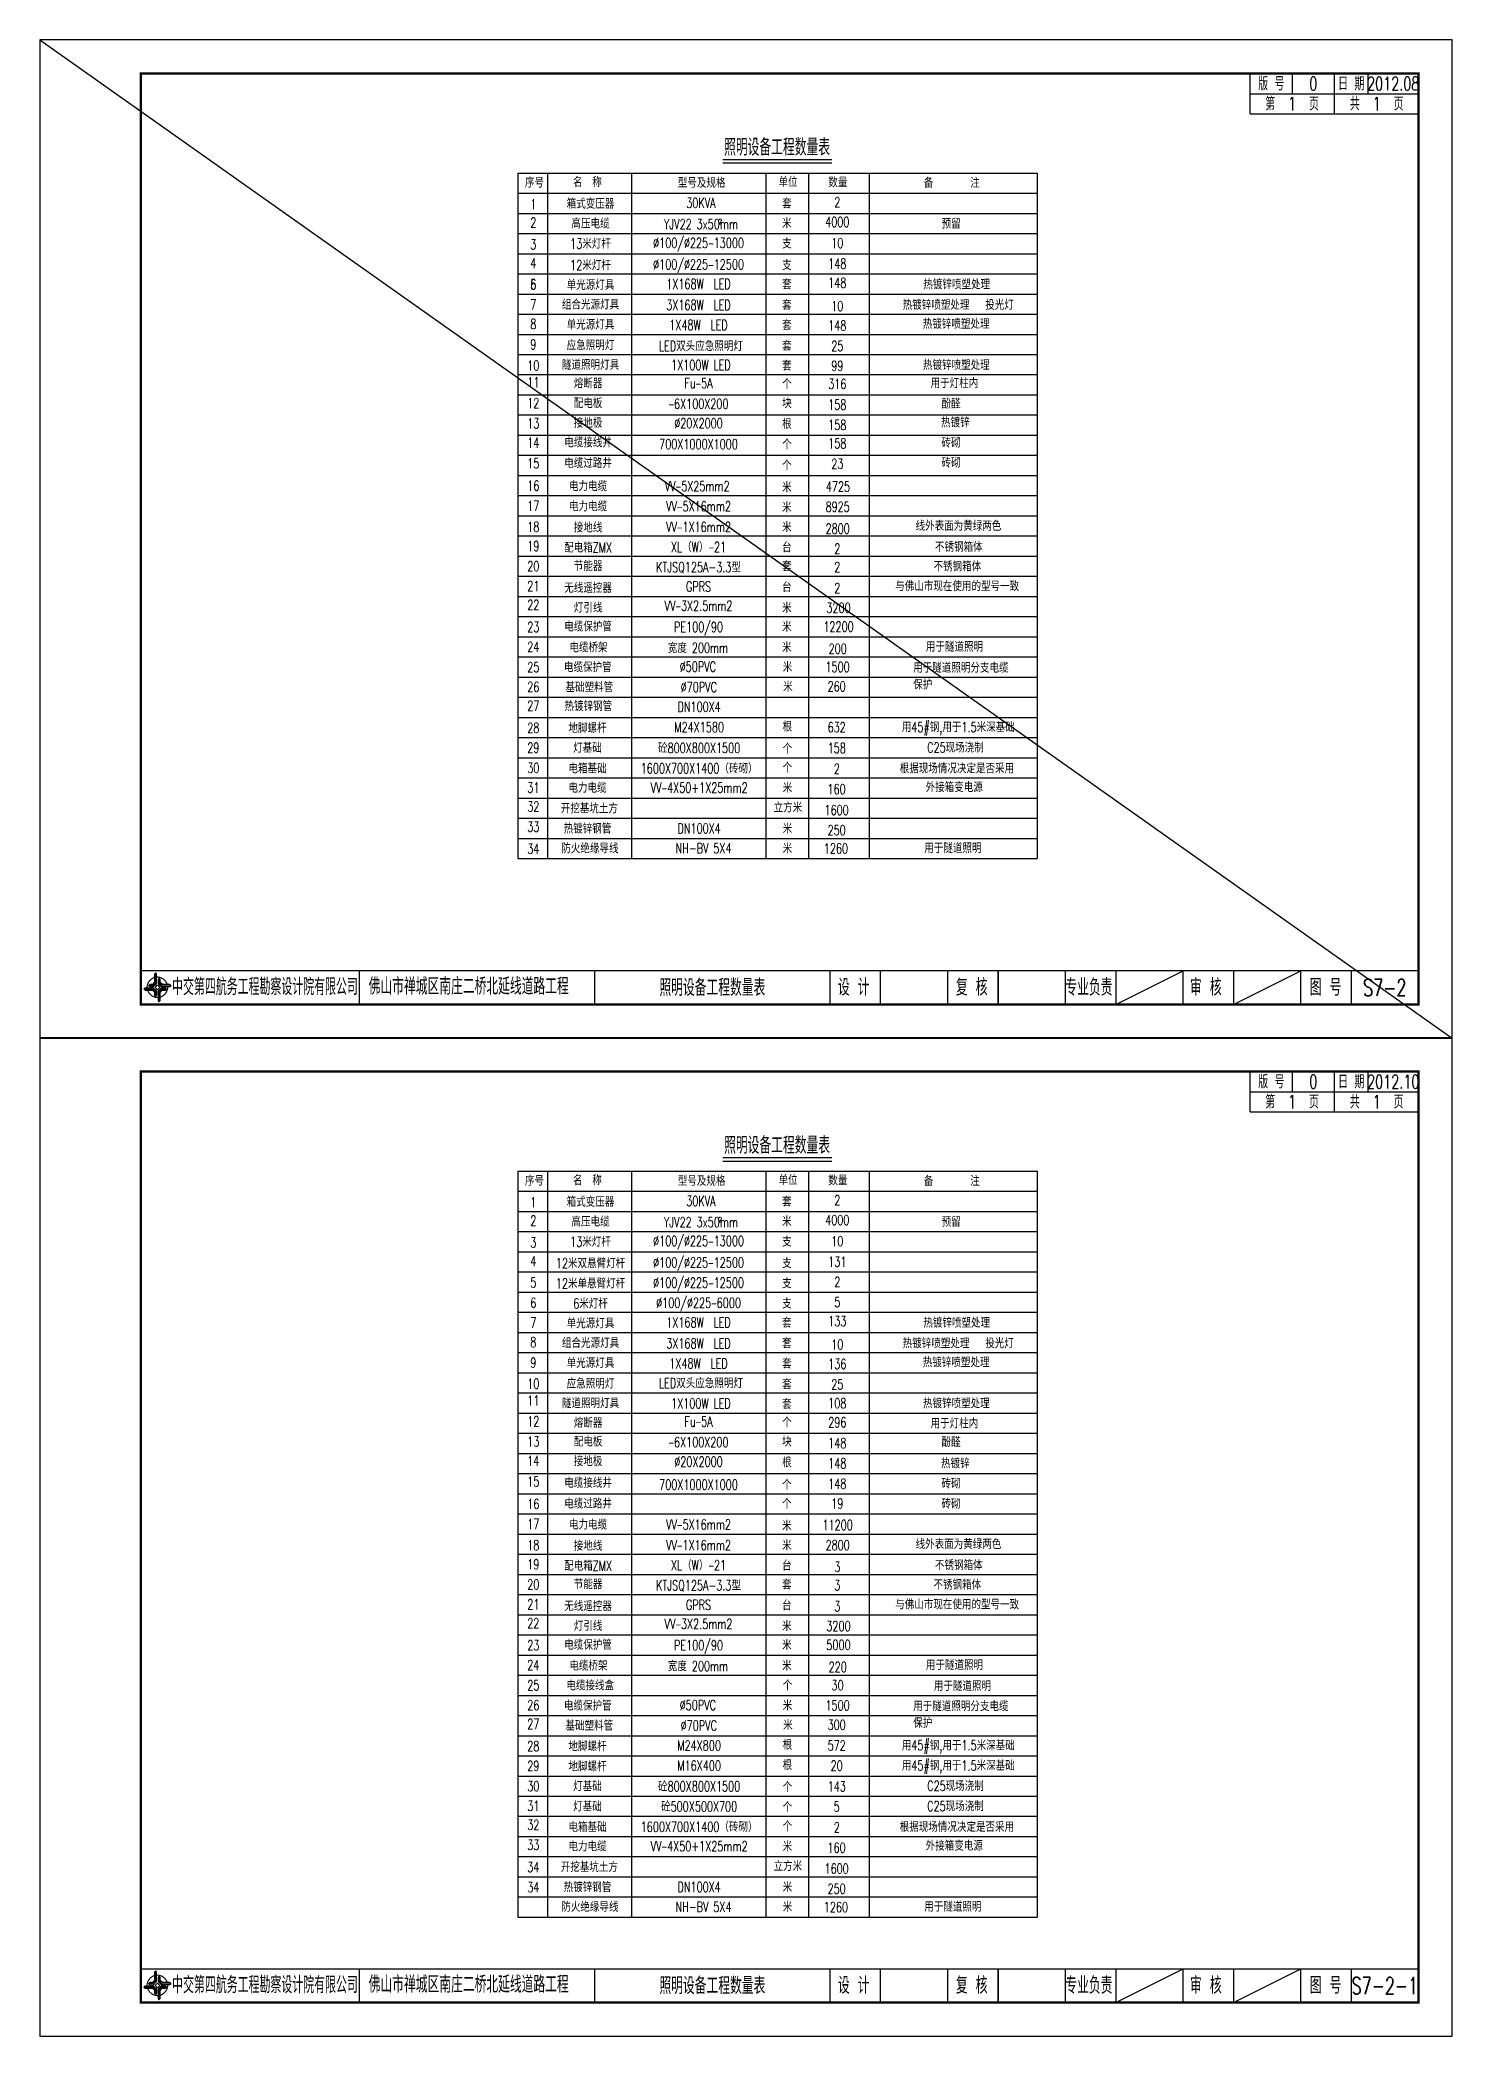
# Model space of a CAD drawing. Header units: millimetres. Extents: x 2 to 5882, y 1831 to 3462.
# Drawn here: x 2 to 422, y 2508 to 3102 of the extents above; entities that cross this region are included whole.
import ezdxf
from ezdxf.enums import TextEntityAlignment as Align

# ---------------------------------------------------------------- set-up
doc = ezdxf.new("R2010")
doc.units = ezdxf.units.MM
for name, color, linetype in [('图框', 7, 'Continuous'), ('文字', 7, 'Continuous'), ('标注', 4, 'Continuous'), ('次轮廓线', 7, 'Continuous'), ('表格', 7, 'Continuous')]:
    doc.layers.add(name, color=color, linetype=linetype)
doc.styles.get("Standard").update_dxf_attribs({"font": 'simplex1.shx', "width": 0.7, "bigfont": 'hztxt.shx'})

msp = doc.modelspace()

# ---------------------------------------------------------------- texts
at = {"width": 0.7}
for s, p in [('专业负责', (314.35384, 2819.80094)), ('审 核', (349.12764, 2819.80094)), ('图 号', (384.74681, 2819.80094)), ('专业负责', (314.35384, 2522.80094)), ('审 核', (349.12764, 2522.80094)), ('图 号', (384.74681, 2522.80094))]:
    msp.add_text(s, height=5, dxfattribs=at).set_placement(p, align=Align.MIDDLE_CENTER)
at = {"layer": '图框'}
for s, width, p in [('中交第四航务工程勘察设计院有限公司', 0.65, (69.29445, 2819.9548)), ('佛山市禅城区南庄二桥北延线道路工程', 0.7, (129.89249, 2820.09299)), ('设 计', 0.7, (244.40828, 2819.80094)), ('复 核', 0.7, (279.50309, 2819.80094)), ('中交第四航务工程勘察设计院有限公司', 0.65, (69.29445, 2522.9548)), ('佛山市禅城区南庄二桥北延线道路工程', 0.7, (129.89249, 2523.09299)), ('设 计', 0.7, (244.40828, 2522.80094)), ('复 核', 0.7, (279.50309, 2522.80094))]:
    msp.add_text(s, height=5, dxfattribs=dict(at, width=width)).set_placement(p, align=Align.MIDDLE_CENTER)
at = {"layer": '文字', "width": 0.7}
for s, p in [('版 号', (368.61361, 3088.70635)), ('0', (381.11361, 3088.70635)), ('日 期', (392.36361, 3088.70635)), ('2012.08', (404.86361, 3088.70635)), ('版 号', (368.61361, 2791.70635)), ('0', (381.11361, 2791.70635)), ('日 期', (392.36361, 2791.70635)), ('2012.10', (404.86361, 2791.70635))]:
    msp.add_text(s, height=4, dxfattribs=at).set_placement(p, align=Align.MIDDLE_CENTER)
for p in [(205.85724, 3067.27307), (205.85724, 2770.27307)]:
    msp.add_text('照明设备工程数量表', height=5, dxfattribs=at).set_placement(p)
at = {"layer": '表格', "color": 7, "width": 0.7}
for s, height, p in [('序号', 3, (149.4444, 3057.76575)), ('名  称', 3, (165.19994, 3057.90463)), ('型号及规格', 3, (199.17039, 3057.71143)), ('单位', 3, (224.87009, 3057.97293)), ('数量', 3, (239.68106, 3057.86355)), ('备       注', 3, (273.56855, 3057.68348)), ('1', 3, (149.11394, 3051.36832)), ('箱式变压器', 3, (166.11877, 3051.48191)), ('30KVA', 3, (198.96305, 3051.69559)), ('套', 3, (224.52426, 3051.51704)), ('2', 3, (239.52332, 3051.92133)), ('2', 3, (149.11394, 3045.84233)), ('高压电缆', 3, (166.11877, 3045.59617)), ('YJV22 3x50mm', 3, (198.96305, 3045.3998)), ('2 ', 1.5, (205.15277, 3046.90193)), ('米', 3, (224.52426, 3045.6313)), ('4000', 3, (239.52332, 3046.0356)), ('预留', 3, (273.40071, 3045.52872)), ('3', 3, (149.11394, 3039.36055)), ('13米灯杆', 3, (166.11877, 3039.58144)), ('%%C100/%%C225—13000 ', 3, (198.96305, 3039.79513)), ('支', 3, (224.52426, 3039.61657)), ('10', 3, (239.52332, 3039.74752)), ('4', 3, (149.11394, 3033.77173)), ('12米灯杆', 3, (166.11877, 3033.1878)), ('%%C100/%%C225—12500 ', 3, (198.96305, 3033.40149)), ('支', 3, (224.52426, 3033.22293)), ('148', 3, (239.52332, 3033.62723)), ('5', 3, (149.11394, 3027.4667)), ('6', 3, (149.11394, 3027.41809)), ('单光源灯具', 3, (166.11877, 3027.32716)), ('1X168W  LED ', 3, (198.96305, 3027.56581)), ('套', 3, (224.52426, 3027.46803)), ('148', 3, (239.52332, 3027.95526)), ('热镀锌喷塑处理 ', 3, (275.74071, 3027.49966)), ('7', 3, (149.11394, 3021.48709)), ('组合光源灯具', 3, (166.11877, 3021.48247)), ('3X168W  LED ', 3, (198.96305, 3021.32603)), ('套', 3, (224.52426, 3021.35014)), ('10', 3, (239.52332, 3021.00482)), ('热镀锌喷塑处理   投光灯', 3, (275.4965, 3021.3854)), ('8', 3, (149.11394, 3015.68586)), ('单光源灯具', 3, (166.11877, 3015.51646)), ('1X48W  LED ', 3, (198.96305, 3015.37536)), ('套', 3, (224.52426, 3015.32273)), ('148', 3, (239.52332, 3015.20358)), ('热镀锌喷塑处理 ', 3, (275.58459, 3015.72901)), ('9', 3, (149.11394, 3009.60794)), ('应急照明灯', 3, (166.11877, 3009.3836)), ('LED双头应急照明灯', 3, (198.96305, 3009.12921)), ('套', 3, (224.52426, 3009.16941)), ('25', 3, (239.52332, 3009.12567)), ('10', 3, (149.11394, 3003.33567)), ('隧道照明灯具', 3, (166.11877, 3003.55077)), ('1X100W LED', 3, (198.96305, 3003.47279)), ('套', 3, (224.52426, 3003.27412)), ('99', 3, (239.52332, 3003.20782)), ('热镀锌喷塑处理 ', 3, (275.64675, 3003.50222)), ('11', 3, (149.11394, 2998.31555)), ('熔断器 ', 3, (166.11877, 2998.03627)), ('Fu—5A ', 3, (198.96305, 2998.04738)), ('个', 3, (224.52426, 2997.83932)), ('316', 3, (239.52332, 2997.83327)), ('用于灯柱内', 3, (274.35763, 2998.09598)), ('12', 3, (149.11394, 2992.13996)), ('配电板 ', 3, (166.11877, 2992.13533)), ('—6X100X200 ', 3, (198.96305, 2991.92969)), ('块', 3, (224.52426, 2992.1161)), ('158', 3, (239.52332, 2991.65768)), ('酚醛 ', 3, (274.06752, 2991.98475)), ('13', 3, (149.11394, 2986.11872)), ('接地极 ', 3, (166.11877, 2986.27889)), ('%%C20X2000 ', 3, (198.96305, 2986.14003)), ('根 ', 3, (225.23919, 2985.94407)), ('158', 3, (239.52332, 2985.63644)), ('热镀锌 ', 3, (275.34328, 2986.39624)), ('14', 3, (149.11394, 2980.36032)), ('电缆接线井 ', 3, (166.11877, 2980.4592)), ('700X1000X1000 ', 3, (198.96305, 2979.89727)), ('个', 3, (224.52426, 2979.88849)), ('158', 3, (239.52332, 2980.14632)), ('砖砌 ', 3, (274.06752, 2980.36558)), ('15', 3, (149.11394, 2974.23465)), ('电缆过路井 ', 3, (166.11877, 2974.32299)), ('个', 3, (224.52426, 2973.61474)), ('23', 3, (239.52332, 2974.06106)), ('砖砌 ', 3, (274.0675, 2974.42673)), ('16', 3, (149.11394, 2967.55507)), ('电力电缆 ', 3, (166.11877, 2967.42431)), ('VV—5X25mm2 ', 3, (198.55787, 2967.42831)), ('米', 3, (224.52426, 2967.11654)), ('4725', 3, (239.70232, 2967.28951)), ('17', 3, (149.11394, 2961.57798)), ('电力电缆 ', 3, (166.11877, 2961.42431)), ('VV—5X16mm2 ', 3, (198.96305, 2961.42831)), ('米', 3, (224.52426, 2961.11654)), ('8925', 3, (239.63773, 2961.28951)), ('18', 3, (149.11394, 2955.30261)), ('接地线 ', 3, (166.11877, 2955.12529)), ('VV—1X16mm2 ', 3, (198.96305, 2955.2787)), ('米', 3, (224.52426, 2955.23219)), ('线外表面为黄绿两色 ', 3, (276.2818, 2955.62219)), ('19', 3, (149.11394, 2949.60501)), ('配电箱ZMX ', 3, (166.11877, 2949.17185)), ('XL（W）—21 ', 3, (198.96305, 2949.32525)), ('台', 3, (224.52426, 2949.24106)), ('2800', 3, (239.63773, 2954.77378)), ('不锈钢箱体 ', 3, (276.37094, 2949.35166)), ('20', 3, (149.11394, 2943.57751)), ('节能器 ', 3, (166.11877, 2943.69199)), ('KTJSQ125A-3.3型 ', 3, (198.96305, 2943.32937)), ('套', 3, (224.52426, 2943.57272)), ('2', 3, (239.52332, 2948.82033)), ('2', 3, (239.52332, 2943.34048)), ('不锈钢箱体 ', 3, (275.94779, 2943.55472)), ('21', 3, (149.11394, 2937.6923)), ('无线遥控器 ', 3, (166.11877, 2937.16961)), ('GPRS ', 3, (198.96305, 2937.5483)), ('台', 3, (224.52426, 2937.40285)), ('与佛山市现在使用的型号一致 ', 3, (275.89083, 2937.6794)), ('22', 3, (149.11394, 2932.0782)), ('灯引线 ', 3, (166.11877, 2931.2844)), ('VV—3X2.5mm2 ', 3, (198.96305, 2931.84323)), ('米', 3, (224.52426, 2931.21608)), ('2', 3, (239.52332, 2937.09523)), ('23', 3, (149.11394, 2925.5037)), ('电缆保护管 ', 3, (166.11877, 2925.6703)), ('PE100/90 ', 3, (198.96305, 2925.49817)), ('米', 3, (224.52426, 2925.60197)), ('12200', 3, (239.87709, 2925.59592)), ('3200', 3, (239.87709, 2931.21003)), ('24', 3, (149.11394, 2919.60501)), ('电缆桥架', 3, (165.4947, 2919.4535)), ('宽度 200mm', 3, (198.0902, 2919.30217)), ('米', 3, (224.52426, 2919.45343)), ('用于隧道照明', 3, (274.37524, 2919.6482)), ('25', 3, (149.11394, 2913.57751)), ('电缆保护管 ', 3, (166.0176, 2913.56834)), ('%%C50PVC ', 3, (198.75889, 2913.70654)), ('米', 3, (224.71585, 2913.60622)), ('1500', 3, (239.58935, 2913.60679)), ('200', 3, (239.6503, 2919.03271)), ('26', 3, (149.11394, 2907.6923)), ('基础塑料管 ', 3, (166.47388, 2907.61417)), ('%%C70PVC ', 3, (199.05015, 2907.63168)), ('米', 3, (224.82995, 2907.7556)), ('260', 3, (239.33695, 2907.8318)), ('27', 3, (149.11394, 2902.0782)), ('热镀锌钢管 ', 3, (166.17525, 2901.97625)), ('DN100X4 ', 3, (199.14573, 2901.76433)), ('地脚螺杆 ', 3, (165.93819, 2895.48015)), ('根', 3, (224.69286, 2895.88764)), ('用45#钢,用于1.5米深基础', 3, (275.50224, 2895.73598)), ('28', 3, (149.11394, 2895.5037)), ('灯基础 ', 3, (165.93819, 2889.57896)), ('砼800X800X1500 ', 3, (199.14573, 2889.51909)), ('M24X1580 ', 3, (199.14573, 2895.68717)), ('632', 3, (239.32953, 2895.6809)), ('C25现场浇制 ', 3, (275.38742, 2889.65115)), ('29', 3, (149.11394, 2889.60501)), ('个', 3, (224.69286, 2889.34372)), ('个', 3, (224.69286, 2883.64885)), ('158', 3, (239.36317, 2889.49691)), ('30', 3, (149.11394, 2883.57751)), ('电箱基础 ', 3, (165.93819, 2883.44203)), ('电力电缆 ', 3, (165.93819, 2877.67381)), ('1600X700X1400（砖砌） ', 3, (199.14573, 2883.45954)), ('米', 3, (224.69286, 2877.67071)), ('2', 3, (239.37272, 2883.29241)), ('根据现场情况决定是否采用 ', 3, (275.81277, 2883.47419)), ('外接箱变电源', 3, (274.30908, 2877.87063)), ('31', 3, (149.11394, 2877.6923)), ('32', 3, (149.11394, 2872.0782)), ('VV—4X50+1X25mm2 ', 3, (199.14573, 2877.69132)), ('立方米', 3, (224.82048, 2871.81322)), ('160', 3, (239.29075, 2877.25896)), ('33', 3, (149.11394, 2866.0782)), ('开挖基坑土方', 3, (165.76415, 2871.54235)), ('1600', 3, (239.31211, 2871.03577)), ('热镀锌钢管 ', 3, (165.93819, 2865.54943)), ('DN100X4 ', 3, (199.14573, 2865.56694)), ('米', 3, (224.69286, 2865.54633)), ('250', 3, (239.30463, 2865.04082)), ('34', 3, (149.11394, 2859.5037)), ('防火绝缘导线', 3, (165.93819, 2859.68111)), ('米', 3, (224.69286, 2859.64372)), ('1260', 3, (239.09547, 2859.58372)), ('用于隧道照明', 3, (273.90255, 2859.73956)), ('序号', 3, (149.4444, 2760.76575)), ('名  称', 3, (165.19994, 2760.90463)), ('型号及规格', 3, (199.17039, 2760.71143)), ('单位', 3, (224.87009, 2760.97293)), ('数量', 3, (239.68106, 2760.86355)), ('备       注', 3, (273.56855, 2760.68348)), ('1', 3, (149.11394, 2754.36832)), ('箱式变压器', 3, (166.11877, 2754.48191)), ('30KVA', 3, (198.96305, 2754.69559)), ('套', 3, (224.52426, 2754.51704)), ('2', 3, (239.52332, 2754.92133)), ('2', 3, (149.11394, 2748.84233)), ('高压电缆', 3, (166.11877, 2748.59617)), ('YJV22 3x50mm', 3, (198.96305, 2748.3998)), ('2 ', 1.5, (205.15277, 2749.90193)), ('米', 3, (224.52426, 2748.6313)), ('4000', 3, (239.52332, 2749.0356)), ('预留', 3, (273.40071, 2748.52872)), ('3', 3, (149.11394, 2742.36055)), ('13米灯杆', 3, (166.11877, 2742.58144)), ('%%C100/%%C225—13000 ', 3, (198.96305, 2742.79513)), ('支', 3, (224.52426, 2742.61657)), ('10', 3, (239.52332, 2742.74752)), ('4', 3, (149.11394, 2736.77173)), ('12米双悬臂灯杆', 3, (166.11877, 2736.1878)), ('%%C100/%%C225—12500 ', 3, (198.96305, 2736.40149)), ('支', 3, (224.52426, 2736.22293)), ('131', 3, (239.52332, 2736.62723)), ('5', 3, (149.11394, 2730.4667)), ('12米单悬臂灯杆', 3, (166.11877, 2730.1878)), ('%%C100/%%C225—12500 ', 3, (198.96305, 2730.40149)), ('支', 3, (224.52426, 2730.22293)), ('2', 3, (239.52332, 2730.62723)), ('6', 3, (149.11394, 2724.41809)), ('6米灯杆', 3, (166.11877, 2724.1878)), ('%%C100/%%C225—6000 ', 3, (198.96305, 2724.40149)), ('支', 3, (224.52426, 2724.22293)), ('5', 3, (239.52332, 2724.62723)), ('7', 3, (149.11394, 2718.48709)), ('单光源灯具', 3, (166.11877, 2718.32716)), ('1X168W  LED ', 3, (198.96305, 2718.56581)), ('套', 3, (224.52426, 2718.46803)), ('133', 3, (239.52332, 2718.95526)), ('热镀锌喷塑处理 ', 3, (275.74071, 2718.49966)), ('8', 3, (149.11394, 2712.68586)), ('组合光源灯具', 3, (166.11877, 2712.48247)), ('3X168W  LED ', 3, (198.96305, 2712.32603)), ('套', 3, (224.52426, 2712.35014)), ('10', 3, (239.52332, 2712.00482)), ('热镀锌喷塑处理   投光灯', 3, (275.4965, 2712.3854)), ('9', 3, (149.11394, 2706.60794)), ('单光源灯具', 3, (166.11877, 2706.51646)), ('1X48W  LED ', 3, (198.96305, 2706.37536)), ('套', 3, (224.52426, 2706.32273)), ('136', 3, (239.52332, 2706.20358)), ('热镀锌喷塑处理 ', 3, (275.58459, 2706.72901)), ('10', 3, (149.11394, 2700.33567)), ('应急照明灯', 3, (166.11877, 2700.3836)), ('LED双头应急照明灯', 3, (198.96305, 2700.51482)), ('套', 3, (224.52426, 2700.16941)), ('25', 3, (239.52332, 2700.12567)), ('11', 3, (149.11394, 2695.31555)), ('隧道照明灯具', 3, (166.11877, 2694.55077)), ('1X100W LED', 3, (198.96305, 2694.47279)), ('套', 3, (224.52426, 2694.27412)), ('108', 3, (239.52332, 2694.51344)), ('热镀锌喷塑处理 ', 3, (275.64675, 2694.50222)), ('12', 3, (149.11394, 2689.13996)), ('熔断器 ', 3, (166.11877, 2688.71598)), ('Fu—5A ', 3, (198.96305, 2689.04738)), ('个', 3, (224.52426, 2688.83932)), ('296', 3, (239.52332, 2688.83327)), ('用于灯柱内', 3, (274.35763, 2688.54755)), ('13', 3, (149.11394, 2683.11872)), ('配电板 ', 3, (166.11877, 2683.13533)), ('—6X100X200 ', 3, (198.96305, 2682.92969)), ('块', 3, (224.52426, 2683.1161)), ('148', 3, (239.52332, 2682.65768)), ('酚醛 ', 3, (274.06752, 2682.98475)), ('14', 3, (149.11394, 2677.36032)), ('接地极 ', 3, (166.11877, 2677.27889)), ('%%C20X2000 ', 3, (198.96305, 2677.14003)), ('根 ', 3, (225.23919, 2676.94407)), ('148', 3, (239.52332, 2676.63644)), ('热镀锌 ', 3, (275.34328, 2676.665)), ('15', 3, (149.11394, 2671.23465)), ('电缆接线井 ', 3, (166.11877, 2670.8458)), ('700X1000X1000 ', 3, (198.96305, 2670.28387)), ('个', 3, (224.52426, 2670.2751)), ('148', 3, (239.52332, 2670.53292)), ('砖砌 ', 3, (274.06752, 2670.63433)), ('16', 3, (149.11394, 2664.55507)), ('电缆过路井 ', 3, (166.11877, 2664.67098)), ('个', 3, (224.52426, 2664.61474)), ('19', 3, (239.52332, 2664.66922)), ('砖砌 ', 3, (274.0675, 2664.60409)), ('17', 3, (149.11394, 2658.57798)), ('18', 3, (149.11394, 2652.30261)), ('接地线 ', 3, (166.11877, 2652.12529)), ('VV—1X16mm2 ', 3, (198.96305, 2652.2787)), ('米', 3, (224.52426, 2652.23219)), ('2800', 3, (239.63773, 2652.29785)), ('线外表面为黄绿两色 ', 3, (276.2818, 2652.62219)), ('19', 3, (149.11394, 2646.60501)), ('配电箱ZMX ', 3, (166.11877, 2646.17185)), ('XL（W）—21 ', 3, (198.96305, 2646.32525)), ('台', 3, (224.52426, 2646.24106)), ('不锈钢箱体 ', 3, (276.37094, 2646.35166)), ('20', 3, (149.11394, 2640.57751)), ('节能器 ', 3, (166.11877, 2640.69199)), ('KTJSQ125A-3.3型 ', 3, (198.96305, 2640.32937)), ('套', 3, (224.52426, 2640.57272)), ('3', 3, (239.52332, 2645.82033)), ('3', 3, (239.52332, 2640.34048)), ('不锈钢箱体 ', 3, (275.94779, 2640.55472)), ('21', 3, (149.11394, 2634.6923)), ('无线遥控器 ', 3, (166.11877, 2634.16961)), ('GPRS ', 3, (198.96305, 2634.5483)), ('台', 3, (224.52426, 2634.40285)), ('与佛山市现在使用的型号一致 ', 3, (275.89083, 2634.6794)), ('22', 3, (149.11394, 2629.0782)), ('灯引线 ', 3, (166.11877, 2628.2844)), ('VV—3X2.5mm2 ', 3, (198.96305, 2628.84323)), ('米', 3, (224.52426, 2628.21608)), ('3', 3, (239.52332, 2634.09523)), ('23', 3, (149.11394, 2622.5037)), ('电缆保护管 ', 3, (166.11877, 2622.6703)), ('PE100/90 ', 3, (198.96305, 2622.49817)), ('米', 3, (224.52426, 2622.60197)), ('3200', 3, (239.87709, 2628.21003)), ('5000', 3, (239.87709, 2622.59592)), ('24', 3, (149.11394, 2616.60501)), ('电缆桥架', 3, (165.4947, 2616.4535)), ('宽度 200mm', 3, (198.0902, 2616.30217)), ('米', 3, (224.52426, 2616.45343)), ('用于隧道照明', 3, (274.37524, 2616.6482)), ('电缆接线盒', 3, (166.0176, 2610.56834)), ('个', 3, (224.71585, 2610.60622)), ('220', 3, (239.6503, 2616.03271)), ('30', 3, (239.58935, 2610.60679)), ('25', 3, (149.11394, 2610.57751)), ('26', 3, (149.11394, 2604.6923)), ('电缆保护管 ', 3, (166.0176, 2604.56834)), ('%%C50PVC ', 3, (198.75889, 2604.70654)), ('米', 3, (224.71585, 2604.60622)), ('27', 3, (149.11394, 2599.0782)), ('基础塑料管 ', 3, (166.47388, 2598.61417)), ('米', 3, (224.82995, 2598.7556)), ('1500', 3, (239.58935, 2604.60679)), ('300', 3, (239.33695, 2598.8318)), ('地脚螺杆 ', 3, (165.93819, 2592.48015)), ('%%C70PVC ', 3, (199.05015, 2598.63168)), ('根', 3, (224.69286, 2592.88764)), ('用45#钢,用于1.5米深基础', 3, (275.50224, 2592.73598)), ('28', 3, (149.11394, 2592.5037)), ('M24X800 ', 3, (199.14573, 2592.68717)), ('根', 3, (224.69286, 2586.88764)), ('572', 3, (239.32953, 2592.6809)), ('用45#钢,用于1.5米深基础', 3, (275.50224, 2586.73598)), ('29', 3, (149.11394, 2586.60501)), ('地脚螺杆 ', 3, (165.93819, 2586.48015)), ('M16X400 ', 3, (199.14573, 2586.68717)), ('20', 3, (239.32953, 2586.6809)), ('C25现场浇制 ', 3, (275.38742, 2580.65115)), ('30', 3, (149.11394, 2580.57751)), ('灯基础 ', 3, (165.93819, 2580.57896)), ('砼800X800X1500 ', 3, (199.14573, 2580.51909)), ('个', 3, (224.69286, 2580.34372)), ('143', 3, (239.36317, 2580.49691)), ('31', 3, (149.11394, 2574.6923)), ('32', 3, (149.11394, 2569.0782)), ('灯基础 ', 3, (165.93819, 2574.57896)), ('砼500X500X700 ', 3, (199.14573, 2574.51909)), ('个', 3, (224.69286, 2574.34372)), ('5', 3, (239.36317, 2574.49691)), ('C25现场浇制 ', 3, (275.38742, 2574.65115)), ('电箱基础 ', 3, (165.93819, 2568.44203)), ('1600X700X1400（砖砌） ', 3, (199.14573, 2568.45954)), ('个', 3, (224.69286, 2568.64885)), ('2', 3, (239.37272, 2568.29241)), ('根据现场情况决定是否采用 ', 3, (275.81277, 2568.47419)), ('外接箱变电源', 3, (274.30908, 2562.87063)), ('33', 3, (149.11394, 2563.0782)), ('电力电缆 ', 3, (165.93819, 2562.67381)), ('VV—4X50+1X25mm2 ', 3, (199.14573, 2562.69132)), ('立方米', 3, (224.82048, 2556.81322)), ('米', 3, (224.69286, 2562.67071)), ('160', 3, (239.29075, 2562.25896)), ('34', 3, (149.11394, 2556.5037)), ('开挖基坑土方', 3, (165.76415, 2556.54235)), ('1600', 3, (239.31211, 2556.03577)), ('34', 3, (149.11394, 2550.5037)), ('热镀锌钢管 ', 3, (165.93819, 2550.54943)), ('DN100X4 ', 3, (199.14573, 2550.56694)), ('米', 3, (224.69286, 2550.54633)), ('250', 3, (239.30463, 2550.04082)), ('防火绝缘导线', 3, (165.93819, 2544.68111)), ('米', 3, (224.69286, 2544.64372)), ('1260', 3, (239.09547, 2544.58372)), ('用于隧道照明', 3, (273.90255, 2544.73956))]:
    msp.add_text(s, height=height, dxfattribs=at).set_placement(p, align=Align.CENTER)
at = {"layer": '表格', "width": 0.7}
for s, p in [('电力电缆 ', (166.11877, 2658.42431)), ('VV—5X16mm2 ', (198.96305, 2658.42831)), ('米', (224.52426, 2658.11654)), ('11200', (239.63773, 2658.28951))]:
    msp.add_text(s, height=3, dxfattribs=at).set_placement(p, align=Align.CENTER)
at = {"layer": '表格', "color": 7, "char_height": 3, "attachment_point": 1}
for s, insert, width in [('用于隧道照明分支电缆保护', (262.09567, 2916.40566), 30.6686552), ('NH-BV 5X4', (191.40423, 2862.66817), 22.0728346), ('用于隧道照明', (268.22889, 2613.40566), 30.6686552), ('用于隧道照明分支电缆保护', (262.09567, 2607.40566), 30.6686552), ('NH-BV 5X4', (191.40423, 2547.66817), 22.0728346)]:
    msp.add_mtext(s, dxfattribs=dict(at, insert=insert, width=width))

# ---------------------------------------------------------------- blocks, each defined once
blk = doc.blocks.new('series')
at = {"width": 0.75}
for tag, height, p in [('页码', 4, (-35, -19)), ('图名', 5, (-220, -282)), ('图号', 5, (-20, -282))]:
    blk.add_attdef(tag, text='', height=height, dxfattribs=at).set_placement(p, align=Align.MIDDLE_CENTER)
blk = doc.blocks.new('tb')
at = {"lineweight": -3}
h = blk.add_hatch(color=256, dxfattribs=at)
h.paths.add_polyline_path([(-1.23, -0.13), (-3.78, -0.14), (-4.14, -0.41), (-1.4, -0.44), (-0.56, -1.24), (-0.54, -2.62), (-0.27, -2.2), (-0.26, -1.06)])
h.paths.add_polyline_path([(0.13, -1.08), (0.14, -3.86), (0.41, -4.26), (0.44, -1.24), (1.25, -0.43), (2.66, -0.43), (2.26, -0.16), (1.07, -0.15)])
h.paths.add_polyline_path([(1.08, 0.3), (3.62, 0.3), (4.02, 0.56), (1.25, 0.57), (0.43, 1.39), (0.43, 2.8), (0.16, 2.41), (0.15, 1.24)])
h.paths.add_polyline_path([(-0.28, 1.21), (-0.28, 3.99), (-0.56, 4.39), (-0.57, 1.41), (-1.38, 0.6), (-2.74, 0.56), (-2.33, 0.3), (-1.2, 0.29)])
for p, q in [((-1.38, 0.6), (-2.74, 0.56)), ((-0.57, 1.41), (-1.38, 0.6)), ((-0.56, 4.39), (-0.57, 1.41)), ((0.43, 2.8), (0.43, 1.39)), ((0.43, 1.39), (1.25, 0.57)), ((1.25, 0.57), (4.02, 0.56)), ((-4.14, -0.41), (-1.4, -0.44)), ((-1.4, -0.44), (-0.56, -1.24)), ((-0.56, -1.24), (-0.54, -2.62)), ((0.41, -4.26), (0.44, -1.24)), ((0.44, -1.24), (1.25, -0.43)), ((1.25, -0.43), (2.66, -0.43))]:
    blk.add_line(p, q, dxfattribs=at)
at = {"lineweight": -3, "const_width": 0.35, "flags": 128}
for points in [[(-0.9, 3.02, 0.324167), (-3.16, -0.14)], [(2.88, 0.92, 0.324403), (-0.24, 3.15)], [(0.75, -2.86, 0.325418), (3.02, 0.26)], [(-2.98, -0.76, 0.322976), (0.14, -2.98)]]:
    blk.add_lwpolyline(points, format="xyb", dxfattribs=at)
at = {"lineweight": -3, "flags": 128}
for points in [[(-0.9, 3.99), (-0.9, 1.58), (-1.53, 0.91), (-2.34, 0.91), (-2.74, 0.56), (-2.33, 0.3), (-1.2, 0.29), (-0.28, 1.21), (-0.28, 3.99), (-0.56, 4.39)], [(-0.04, 0.77), (0.68, 0.04), (-0.04, -0.69), (-0.77, 0.05)], [(3.62, 0.92), (1.43, 0.92), (0.77, 1.54), (0.77, 2.38), (0.43, 2.8), (0.16, 2.41), (0.15, 1.24), (1.08, 0.3), (3.62, 0.3), (4.02, 0.56)], [(-3.73, -0.76), (-1.54, -0.76), (-0.89, -1.39), (-0.89, -2.21), (-0.54, -2.62), (-0.27, -2.2), (-0.26, -1.06), (-1.23, -0.13), (-3.78, -0.14), (-4.14, -0.41)], [(0.75, -3.85), (0.75, -1.43), (1.4, -0.78), (2.26, -0.78), (2.66, -0.43), (2.26, -0.16), (1.07, -0.15), (0.13, -1.08), (0.14, -3.86), (0.41, -4.26)]]:
    blk.add_lwpolyline(points, close=True, dxfattribs=at)
blk = doc.blocks.new('123')
blk.add_lwpolyline([(422.36, 2507.71), (422.36, 2804.71), (2.36, 2804.71), (2.36, 2507.71)], close=True)

# ---------------------------------------------------------------- linework, layer by layer
for p, q in [((205.46185, 3065.09801), (237.90197, 3065.09801)), ((322.36361, 2814.70635), (342.36361, 2824.70635)), ((357.36361, 2814.70635), (377.36361, 2824.70635)), ((205.46185, 2768.09801), (237.90197, 2768.09801)), ((322.36361, 2517.70635), (342.36361, 2527.70635)), ((357.36361, 2517.70635), (377.36361, 2527.70635))]:
    msp.add_line(p, q)
msp.add_lwpolyline([(422.36361, 2804.70635), (422.36361, 3101.70635), (2.36361, 3101.70635), (2.36361, 2804.70635)], close=True)
for points, const_width in [([(412.36361, 3091.70635), (32.36361, 3091.70635), (32.36361, 2814.70635), (412.36361, 2814.70635), (412.36361, 3091.70635)], 0.7), ([(205.4601, 3066.09801), (237.90197, 3066.09801)], 0.4), ([(32.36361, 2824.70635), (412.36361, 2824.70635)], 0.4), ([(307.36361, 2814.70635), (307.36361, 2824.70635)], 0.4), ([(322.36361, 2814.70635), (322.36361, 2824.70635)], 0.4), ([(342.36361, 2814.70635), (342.36361, 2824.70635)], 0.4), ([(357.36361, 2814.70635), (357.36361, 2824.70635)], 0.4), ([(377.36361, 2814.70635), (377.36361, 2824.70635)], 0.4), ([(392.36361, 2814.70635), (392.36361, 2824.70635)], 0.4), ([(412.36361, 2794.70635), (32.36361, 2794.70635), (32.36361, 2517.70635), (412.36361, 2517.70635), (412.36361, 2794.70635)], 0.7), ([(205.4601, 2769.09801), (237.90197, 2769.09801)], 0.4), ([(32.36361, 2527.70635), (412.36361, 2527.70635)], 0.4), ([(307.36361, 2517.70635), (307.36361, 2527.70635)], 0.4), ([(322.36361, 2517.70635), (322.36361, 2527.70635)], 0.4), ([(342.36361, 2517.70635), (342.36361, 2527.70635)], 0.4), ([(357.36361, 2517.70635), (357.36361, 2527.70635)], 0.4), ([(377.36361, 2517.70635), (377.36361, 2527.70635)], 0.4), ([(392.36361, 2517.70635), (392.36361, 2527.70635)], 0.4)]:
    msp.add_lwpolyline(points, dxfattribs=dict(const_width=const_width))
at = {"layer": '图框', "const_width": 0.4}
for points in [[(97.36361, 2824.70635), (97.36361, 2814.70635)], [(167.36361, 2814.70635), (167.36361, 2824.70635)], [(237.36361, 2814.70635), (237.36361, 2824.70635)], [(252.36361, 2814.70635), (252.36361, 2824.70635)], [(272.36361, 2814.70635), (272.36361, 2824.70635)], [(287.36361, 2814.70635), (287.36361, 2824.70635)], [(307.36361, 2814.70635), (307.36361, 2824.70635)], [(97.36361, 2527.70635), (97.36361, 2517.70635)], [(167.36361, 2517.70635), (167.36361, 2527.70635)], [(237.36361, 2517.70635), (237.36361, 2527.70635)], [(252.36361, 2517.70635), (252.36361, 2527.70635)], [(272.36361, 2517.70635), (272.36361, 2527.70635)], [(287.36361, 2517.70635), (287.36361, 2527.70635)], [(307.36361, 2517.70635), (307.36361, 2527.70635)]]:
    msp.add_lwpolyline(points, dxfattribs=at)
at = {"layer": '标注'}
msp.add_line((2.36361, 3101.70635), (422.36361, 2804.70635), dxfattribs=at)
at = {"layer": '次轮廓线'}
for p, q in [((362.36361, 3079.70635), (362.36361, 3091.70635)), ((374.86361, 3085.70635), (374.86361, 3091.70635)), ((387.36361, 3085.70635), (387.36361, 3091.70635)), ((397.36361, 3085.70635), (397.36361, 3091.70635)), ((362.36361, 3085.70635), (412.36361, 3085.70635)), ((387.36361, 3079.70635), (387.36361, 3085.70635)), ((362.36361, 3079.70635), (412.36361, 3079.70635)), ((362.36361, 2782.70635), (362.36361, 2794.70635)), ((374.86361, 2788.70635), (374.86361, 2794.70635)), ((387.36361, 2788.70635), (387.36361, 2794.70635)), ((397.36361, 2788.70635), (397.36361, 2794.70635)), ((362.36361, 2788.70635), (412.36361, 2788.70635)), ((387.36361, 2782.70635), (387.36361, 2788.70635)), ((362.36361, 2782.70635), (412.36361, 2782.70635))]:
    msp.add_line(p, q, dxfattribs=at)
at = {"layer": '表格', "color": 1}
for p, q in [((144.51836, 3062.09801), (144.51836, 2858.09801)), ((144.51836, 3062.09801), (298.96093, 3062.09801)), ((298.96093, 3062.09801), (298.96093, 2858.09801)), ((144.51836, 2858.09801), (298.96093, 2858.09801)), ((144.51836, 2765.09801), (144.51836, 2543.09801)), ((144.51836, 2765.09801), (298.96093, 2765.09801)), ((298.96093, 2765.09801), (298.96093, 2543.09801)), ((144.51836, 2543.09801), (298.96093, 2543.09801))]:
    msp.add_line(p, q, dxfattribs=at)
at = {"layer": '表格', "color": 7}
for p, q in [((153.30164, 3062.09801), (153.30164, 2858.09801)), ((178.30164, 3062.09801), (178.30164, 2858.09801)), ((218.30164, 3062.09801), (218.30164, 2858.09801)), ((230.96093, 3062.09801), (230.96093, 2858.09801)), ((248.96093, 3062.09801), (248.96093, 2858.09801)), ((144.51836, 3056.09801), (298.96093, 3056.09801)), ((218.30164, 3056.09801), (218.30164, 2858.09801)), ((230.96093, 3056.09801), (230.96093, 2858.09801)), ((144.51836, 3050.09801), (298.96093, 3050.09801)), ((144.51836, 3044.09801), (298.96093, 3044.09801)), ((144.51836, 3038.09801), (298.96093, 3038.09801)), ((144.51836, 3032.09801), (298.96093, 3032.09801)), ((144.51836, 3026.09801), (298.96093, 3026.09801)), ((144.51836, 3020.09801), (298.96093, 3020.09801)), ((144.51836, 3014.09801), (298.96093, 3014.09801)), ((144.51836, 3008.09801), (298.96093, 3008.09801)), ((144.51836, 3002.09801), (298.96093, 3002.09801)), ((144.51836, 2996.09801), (298.96093, 2996.09801)), ((144.51836, 2990.09801), (298.96093, 2990.09801)), ((144.51836, 2984.09801), (298.96093, 2984.09801)), ((144.51836, 2978.09801), (298.96093, 2978.09801)), ((144.51836, 2972.09801), (298.96093, 2972.09801)), ((144.51836, 2966.09801), (298.96093, 2966.09801)), ((144.51836, 2960.09801), (298.96093, 2960.09801)), ((144.51836, 2954.09801), (298.96093, 2954.09801)), ((144.51836, 2948.09801), (298.96093, 2948.09801)), ((144.51836, 2942.09801), (298.96093, 2942.09801)), ((144.51836, 2936.09801), (298.96093, 2936.09801)), ((144.51836, 2930.09801), (298.96093, 2930.09801)), ((144.51836, 2924.09801), (298.96093, 2924.09801)), ((144.51836, 2918.09801), (298.96093, 2918.09801)), ((144.51836, 2912.09801), (298.96093, 2912.09801)), ((144.51836, 2906.09801), (298.96093, 2906.09801)), ((144.51836, 2900.09801), (298.96093, 2900.09801)), ((144.51836, 2894.09801), (298.96093, 2894.09801)), ((144.51836, 2888.09801), (298.96093, 2888.09801)), ((144.51836, 2882.09801), (298.96093, 2882.09801)), ((144.51836, 2876.09801), (298.96093, 2876.09801)), ((144.51836, 2870.09801), (298.96093, 2870.09801)), ((144.51836, 2864.09801), (298.96093, 2864.09801)), ((153.30164, 2765.09801), (153.30164, 2543.09801)), ((178.30164, 2765.09801), (178.30164, 2543.09801)), ((218.30164, 2765.09801), (218.30164, 2543.09801)), ((230.96093, 2765.09801), (230.96093, 2543.09801)), ((248.96093, 2765.09801), (248.96093, 2543.09801)), ((144.51836, 2759.09801), (298.96093, 2759.09801)), ((218.30164, 2759.09801), (218.30164, 2543.09801)), ((230.96093, 2759.09801), (230.96093, 2543.09801)), ((144.51836, 2753.09801), (298.96093, 2753.09801)), ((144.51836, 2747.09801), (298.96093, 2747.09801)), ((144.51836, 2741.09801), (298.96093, 2741.09801)), ((144.51836, 2735.09801), (298.96093, 2735.09801)), ((144.51836, 2729.09801), (298.96093, 2729.09801)), ((144.51836, 2723.09801), (298.96093, 2723.09801)), ((144.51836, 2717.09801), (298.96093, 2717.09801)), ((144.51836, 2711.09801), (298.96093, 2711.09801)), ((144.51836, 2705.09801), (298.96093, 2705.09801)), ((144.51836, 2699.09801), (298.96093, 2699.09801)), ((144.51836, 2693.09801), (298.96093, 2693.09801)), ((144.51836, 2687.09801), (298.96093, 2687.09801)), ((144.51836, 2681.09801), (298.96093, 2681.09801)), ((144.51836, 2675.09801), (298.96093, 2675.09801)), ((144.51836, 2669.09801), (298.96093, 2669.09801)), ((144.51836, 2663.09801), (298.96093, 2663.09801)), ((144.51836, 2657.09801), (298.96093, 2657.09801)), ((144.51836, 2651.09801), (298.96093, 2651.09801)), ((144.51836, 2645.09801), (298.96093, 2645.09801)), ((144.51836, 2639.09801), (298.96093, 2639.09801)), ((144.51836, 2633.09801), (298.96093, 2633.09801)), ((144.51836, 2627.09801), (298.96093, 2627.09801)), ((144.51836, 2621.09801), (298.96093, 2621.09801)), ((144.51836, 2615.09801), (298.96093, 2615.09801)), ((144.51836, 2609.09801), (298.96093, 2609.09801)), ((144.51836, 2603.09801), (298.96093, 2603.09801)), ((144.51836, 2597.09801), (298.96093, 2597.09801)), ((144.51836, 2591.09801), (298.96093, 2591.09801)), ((144.51836, 2585.09801), (298.96093, 2585.09801)), ((144.51836, 2579.09801), (298.96093, 2579.09801)), ((144.51836, 2573.09801), (298.96093, 2573.09801)), ((144.51836, 2567.09801), (298.96093, 2567.09801)), ((144.51836, 2561.09801), (298.96093, 2561.09801)), ((144.51836, 2555.09801), (298.96093, 2555.09801)), ((144.51836, 2549.09801), (298.96093, 2549.09801))]:
    msp.add_line(p, q, dxfattribs=at)

# ---------------------------------------------------------------- block references
ref = msp.add_blockref('series', (422.36361, 3101.70635))
ref.add_attrib('页码', '第  1  页    共  1  页', dxfattribs={"height": 4, "width": 0.7}).set_placement((387.36361, 3082.70635), align=Align.MIDDLE_CENTER)
ref.add_attrib('图名', '照明设备工程数量表', dxfattribs={"height": 5, "width": 0.7}).set_placement((202.36361, 2819.70635), align=Align.MIDDLE_CENTER)
ref.add_attrib('图号', 'S7-2', dxfattribs={"height": 5, "width": 0.7}).set_placement((402.36361, 2819.70635), align=Align.MIDDLE_CENTER)
at = {"lineweight": -3}
for p in [(37.35934, 2819.71169), (37.35934, 2522.71169)]:
    msp.add_blockref('tb', p, dxfattribs=at)
ref = msp.add_blockref('series', (422.36361, 2804.70635))
ref.add_attrib('页码', '第  1  页    共  1  页', dxfattribs={"height": 4, "width": 0.7}).set_placement((387.36361, 2785.70635), align=Align.MIDDLE_CENTER)
ref.add_attrib('图名', '照明设备工程数量表', dxfattribs={"height": 5, "width": 0.7}).set_placement((202.36361, 2522.70635), align=Align.MIDDLE_CENTER)
ref.add_attrib('图号', 'S7-2-1', dxfattribs={"height": 5, "width": 0.7}).set_placement((402.36361, 2522.70635), align=Align.MIDDLE_CENTER)
at = {"layer": '标注'}
msp.add_blockref('123', (0, 0), dxfattribs=at)

msp.set_redraw_order([(e.dxf.handle, doc.entitydb.next_handle()) for e in msp.query("TEXT MTEXT ATTDEF DIMENSION ARC_DIMENSION")])  # texts and dimensions are drawn at this point

doc.saveas('drawing.dxf')
